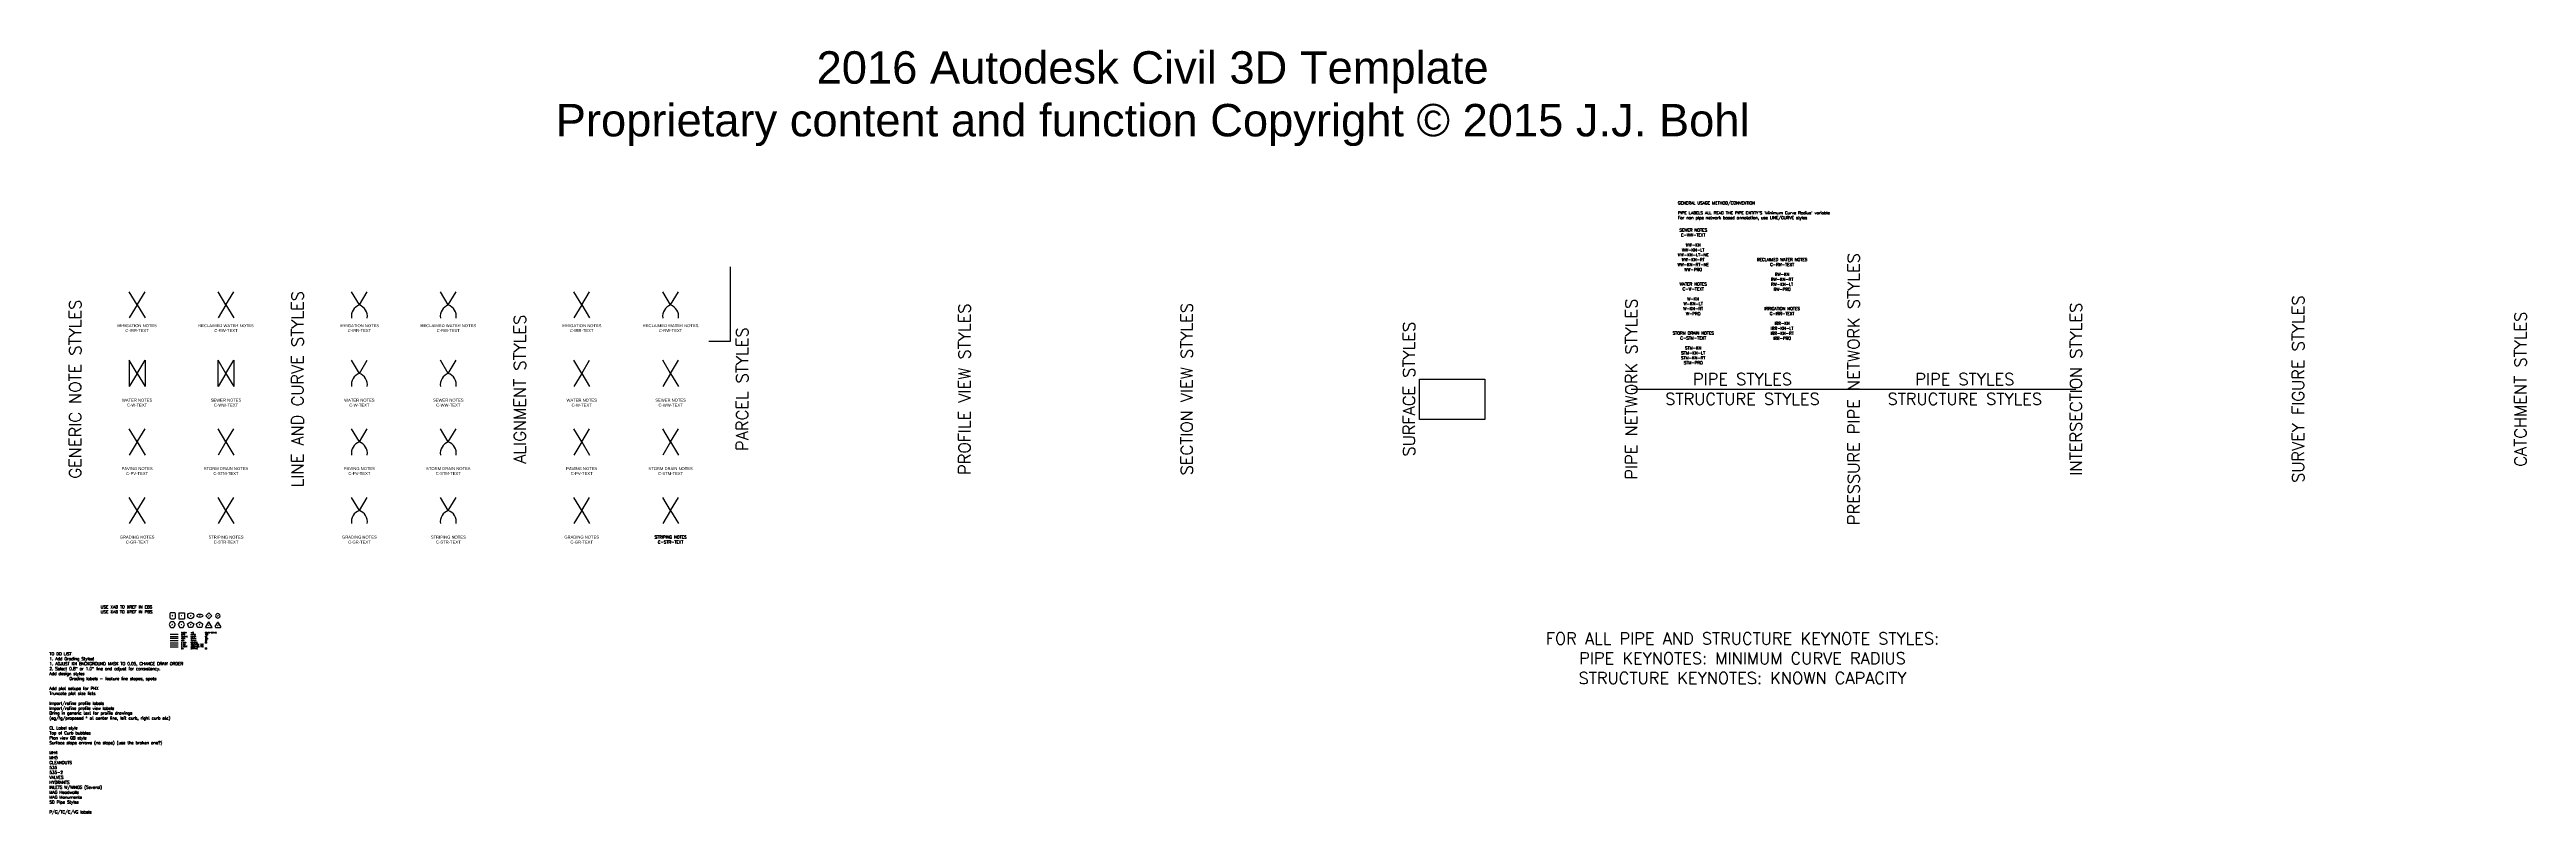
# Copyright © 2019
# Model space of a CAD drawing. Header units: feet. Extents: x -104 to 3239, y -492 to 540.
import ezdxf
from ezdxf.enums import TextEntityAlignment as Align

# ---------------------------------------------------------------- set-up
doc = ezdxf.new("R2010")
doc.units = ezdxf.units.FT
doc.header["$MEASUREMENT"] = 0
doc.layers.get('0').update_dxf_attribs({"color": 30})
doc.layers.get('Defpoints').update_dxf_attribs({"color": 30})
for name, color, linetype in [('_XREF', 1, 'Continuous'), ('C-GR-TEXT', 51, 'Continuous'), ('C-IR-TEXT', 111, 'Continuous'), ('C-PV-TEXT', 31, 'Continuous'), ('C-RW-TEXT', 201, 'Continuous'), ('C-STM-TEXT', 231, 'Continuous'), ('C-STR-TEXT', 181, 'Continuous'), ('C-TEXT', 4, 'Continuous'), ('C-W-TEXT', 131, 'Continuous'), ('C-WW-TEXT', 91, 'Continuous')]:
    doc.layers.add(name, color=color, linetype=linetype)
doc.styles.add('Bury-Simplex', font='simplex.shx')
doc.styles.add('BURYLOGO', font='arial.ttf', dxfattribs={"height": 0.46})
doc.styles.add('KN', font='arial.ttf')
doc.styles.get("Standard").update_dxf_attribs({"font": 'SIMPLEX.SHX'})

# ---------------------------------------------------------------- blocks, each defined once
blk = doc.blocks.new('CIRCLE-1')
blk.add_circle((0, 0), 1)
blk = doc.blocks.new('SQUARE')
at = {"color": 0}
for p, q in [((-1, 1), (1, 1)), ((-1, 1), (-1, -1)), ((1, 1), (1, -1)), ((-1, -1), (1, -1))]:
    blk.add_line(p, q, dxfattribs=at)
blk = doc.blocks.new('PENT')
at = {"color": 0, "transparency": 16777216}
for p, q in [((-1.05, 0.29), (0, 1.05)), ((-0.65, -0.95), (-1.05, 0.29)), ((0, 1.05), (1.05, 0.29)), ((1.05, 0.29), (0.65, -0.95)), ((0.65, -0.95), (-0.65, -0.95))]:
    blk.add_line(p, q, dxfattribs=at)
blk = doc.blocks.new('RPent')
blk.add_lwpolyline([(1.7, -4), (-1.7, -4, -0.32492), (-2.9, -3.2), (-3.9, 0.1, -0.32492), (-3.5, 1.5), (-0.7, 3.5, -0.32492), (0.7, 3.5), (3.5, 1.5, -0.32492), (3.9, 0.1), (2.9, -3.2, -0.32492), (1.7, -4)], format="xyb")
blk = doc.blocks.new('RHEX')
blk.add_lwpolyline([(2.8, -2.9), (3.8, -0.9, 0.236068), (3.8, 0.9), (2.8, 2.9, 0.284079), (1, 4), (-1, 4, 0.284079), (-2.8, 2.9), (-3.8, 0.9, 0.236068), (-3.8, -0.9), (-2.8, -2.9, 0.284079), (-1, -4), (1, -4, 0.284079), (2.8, -2.9)], format="xyb")
blk = doc.blocks.new('DIA')
at = {"layer": 'C-STR-TEXT'}
for p, q in [((0, 4), (-4, 0)), ((-4, 0), (0, -4)), ((4, 0), (0, 4)), ((0, -4), (4, 0))]:
    blk.add_line(p, q, dxfattribs=at)

msp = doc.modelspace()

# ---------------------------------------------------------------- linework, layer by layer
for p, q in [((106.6, -240.1), (111.1, -232.1)), ((115.5, -240.1), (111.1, -232.1)), ((119.9, -238.6), (122.7, -233.7)), ((121.9, -221.5), (120.8, -222.7)), ((120.8, -225.5), (121.9, -226.7)), ((127.2, -238.6), (124.4, -233.7)), ((125.9, -222.7), (124.8, -221.5)), ((124.8, -226.7), (125.9, -225.5)), ((106.6, -240.1), (115.5, -240.1)), ((120.8, -240.1), (126.3, -240.1))]:
    msp.add_line(p, q)
at = {"color": 130}
msp.add_line((69.8, -249.5), (58.8, -249.5), dxfattribs=at)
at = {"color": 90}
for p, q in [((69.8, -252.4), (58.8, -252.4)), ((69.8, -258), (58.8, -258))]:
    msp.add_line(p, q, dxfattribs=at)
at = {"color": 190}
msp.add_line((69.8, -255), (58.8, -255), dxfattribs=at)
at = {"color": 20}
msp.add_line((69.8, -261), (58.8, -261), dxfattribs=at)
at = {"color": 210}
for p, q in [((69.8, -263.6), (58.8, -263.6)), ((69.8, -266.3), (58.8, -266.3))]:
    msp.add_line(p, q, dxfattribs=at)
for centre, radius, start, end in [((122.2, -224.1), 2, 135, 225), ((123.4, -223), 2, 45, 135), ((123.4, -225.3), 2, 225, 315), ((123.5, -234.2), 1, 29.2059, 150.7941), ((124.5, -224.1), 2, 315, 45), ((120.8, -239.1), 1, 150.7941, 270), ((126.3, -239.1), 1, 270, 29.2059)]:
    msp.add_arc(centre, radius, start, end)
msp.add_ellipse((98.9, -224.1), major_axis=(-4, 0), ratio=0.555556)
at = {"layer": '_XREF', "flags": 128}
msp.add_lwpolyline([(814.8, 246.4), (814.8, 146.1), (785.7, 146.1)], dxfattribs=at)
at = {"layer": '_XREF'}
msp.add_lwpolyline([(1744.8, 94.9), (1832.9, 94.9), (1832.9, 40.5), (1744.8, 40.5)], close=True, dxfattribs=at)
at = {"layer": 'C-IR-TEXT'}
msp.add_lwpolyline([(58.3, -226.1, 0.414214), (60.3, -228.1), (64.3, -228.1, 0.414214), (66.3, -226.1), (66.3, -222.1, 0.414214), (64.3, -220.1), (60.3, -220.1, 0.414214), (58.3, -222.1)], format="xyb", close=True, dxfattribs=at)
at = {"layer": 'C-PV-TEXT'}
msp.add_lwpolyline([(76.4, -240.1), (78.4, -236.1), (76.4, -232.1), (71.9, -232.1), (69.9, -236.1), (71.9, -240.1)], close=True, dxfattribs=at)
at = {"layer": 'Defpoints'}
for p, q in [((14.3, 195.3), (3.7, 212.9)), ((14.3, 195.3), (25, 212.9)), ((134.3, 195.3), (123.7, 212.9)), ((134.3, 195.3), (145, 212.9)), ((314.3, 195.3), (303.7, 212.9)), ((314.3, 195.3), (325, 212.9)), ((434.3, 195.3), (423.7, 212.9)), ((434.3, 195.3), (445, 212.9)), ((614.3, 195.3), (603.7, 212.9)), ((614.3, 195.3), (625, 212.9)), ((734.3, 195.3), (723.7, 212.9)), ((734.3, 195.3), (745, 212.9)), ((14.3, 195.3), (3.7, 177.6)), ((14.3, 195.3), (25, 177.6)), ((134.3, 195.3), (123.7, 177.6)), ((134.3, 195.3), (145, 177.6)), ((614.3, 195.3), (603.7, 177.6)), ((614.3, 195.3), (625, 177.6)), ((14.3, 102.8), (3.7, 120.5)), ((3.7, 120.5), (3.7, 85.1)), ((14.3, 102.8), (3.7, 85.1)), ((14.3, 102.8), (25, 120.5)), ((14.3, 102.8), (25, 85.1)), ((25, 120.5), (25, 85.1)), ((134.3, 102.8), (123.7, 120.5)), ((123.7, 85.1), (123.7, 120.5)), ((134.3, 102.8), (123.7, 85.1)), ((134.3, 102.8), (145, 120.5)), ((134.3, 102.8), (145, 85.1)), ((145, 120.5), (145, 85.1)), ((314.3, 102.8), (303.7, 120.5)), ((314.3, 102.8), (325, 120.5)), ((434.3, 102.8), (423.7, 120.5)), ((434.3, 102.8), (445, 120.5)), ((614.3, 102.8), (603.7, 120.5)), ((614.3, 102.8), (603.7, 85.1)), ((614.3, 102.8), (625, 120.5)), ((614.3, 102.8), (625, 85.1)), ((734.3, 102.8), (723.7, 120.5)), ((734.3, 102.8), (723.7, 85.1)), ((734.3, 102.8), (745, 120.5)), ((734.3, 102.8), (745, 85.1)), ((2030.8, 81.7), (2330.8, 81.7)), ((2330.8, 81.7), (2630.8, 81.7)), ((14.3, 10.4), (3.7, 28.1)), ((14.3, 10.4), (3.7, -7.3)), ((14.3, 10.4), (25, 28.1)), ((14.3, 10.4), (25, -7.3)), ((134.3, 10.4), (123.7, 28.1)), ((134.3, 10.4), (123.7, -7.3)), ((134.3, 10.4), (145, 28.1)), ((134.3, 10.4), (145, -7.3)), ((314.3, 10.4), (303.7, 28.1)), ((314.3, 10.4), (325, 28.1)), ((434.3, 10.4), (423.7, 28.1)), ((434.3, 10.4), (445, 28.1)), ((614.3, 10.4), (603.7, 28.1)), ((614.3, 10.4), (603.7, -7.3)), ((614.3, 10.4), (625, 28.1)), ((614.3, 10.4), (625, -7.3)), ((734.3, 10.4), (723.7, 28.1)), ((734.3, 10.4), (723.7, -7.3)), ((734.3, 10.4), (745, 28.1)), ((734.3, 10.4), (745, -7.3)), ((14.3, -82), (3.7, -64.4)), ((14.3, -82), (25, -64.4)), ((134.3, -82), (123.7, -64.4)), ((134.3, -82), (145, -64.4)), ((314.3, -82), (303.7, -64.4)), ((314.3, -82), (325, -64.4)), ((434.3, -82), (423.7, -64.4)), ((434.3, -82), (445, -64.4)), ((614.3, -82), (603.7, -64.4)), ((614.3, -82), (625, -64.4)), ((734.3, -82), (723.7, -64.4)), ((734.3, -82), (745, -64.4)), ((14.3, -82), (3.7, -99.7)), ((14.3, -82), (25, -99.7)), ((134.3, -82), (123.7, -99.7)), ((134.3, -82), (145, -99.7)), ((614.3, -82), (603.7, -99.7)), ((614.3, -82), (625, -99.7)), ((734.3, -82), (723.7, -99.7)), ((734.3, -82), (745, -99.7))]:
    msp.add_line(p, q, dxfattribs=at)
for centre, start, end in [((320.1, 179.7), 110.5152, 187.46), ((308.5, 179.7), 352.54, 69.4848), ((440.1, 179.7), 110.5152, 187.46), ((428.5, 179.7), 352.54, 69.4848), ((740.1, 179.7), 110.5152, 187.46), ((728.5, 179.7), 352.54, 69.4848), ((320.1, 87.3), 110.5152, 187.46), ((308.5, 87.3), 352.54, 69.4848), ((440.1, 87.3), 110.5152, 187.46), ((428.5, 87.3), 352.54, 69.4848), ((320.1, -5.1), 110.5152, 187.46), ((308.5, -5.1), 352.54, 69.4848), ((440.1, -5.1), 110.5152, 187.46), ((428.5, -5.1), 352.54, 69.4848), ((320.1, -97.6), 110.5152, 187.46), ((308.5, -97.6), 352.54, 69.4848), ((440.1, -97.6), 110.5152, 187.46), ((428.5, -97.6), 352.54, 69.4848)]:
    msp.add_arc(centre, 16.6, start, end, dxfattribs=at)

# ---------------------------------------------------------------- block references
at = {"layer": '_XREF'}
for name, p in [('RHEX', (61.7, -236.1)), ('RPent', (98.6, -236.1)), ('DIA', (111.1, -224.1))]:
    msp.add_blockref(name, p, dxfattribs=at)
at = {"layer": 'C-STM-TEXT', "xscale": 4, "yscale": 4, "zscale": 4}
msp.add_blockref('PENT', (86.7, -236.3), dxfattribs=at)
at = {"layer": 'C-TEXT', "xscale": 4, "yscale": 4, "zscale": 4}
msp.add_blockref('CIRCLE-1', (86.7, -224.1), dxfattribs=at)
at = {"layer": 'C-WW-TEXT', "xscale": 4, "yscale": 4, "zscale": 4}
msp.add_blockref('SQUARE', (74.5, -224.1), dxfattribs=at)

# ---------------------------------------------------------------- texts
at = {"color": 1, "style": 'BURYLOGO'}
for s, p in [('2016 Autodesk Civil 3D Template', (1384.8, 515.6)), ('Proprietary content and function Copyright © 2015 J.J. Bohl', (1384.8, 444.5))]:
    msp.add_text(s, height=43.75, dxfattribs=at).set_placement(p, align=Align.MIDDLE_CENTER)
for s, p in [('ELL', (98.9, -224.1)), ('R DIA', (123.4, -224.1)), ('TRI', (111.1, -237.1)), ('R TRI', (123.5, -237.1))]:
    msp.add_text(s, height=0.4, rotation=60.7941).set_placement(p, align=Align.MIDDLE_CENTER)
at = {"layer": 'C-GR-TEXT'}
msp.add_text('R HEX', height=0.4, rotation=60.7941, dxfattribs=at).set_placement((61.7, -236.1), align=Align.MIDDLE_CENTER)
at = {"layer": 'C-GR-TEXT', "char_height": 4, "attachment_point": 5, "style": 'KN'}
for insert in [(14.3, -121.4), (314.3, -121.4), (614.3, -121.4)]:
    msp.add_mtext('GRADING NOTES\\PC-GR-TEXT', dxfattribs=dict(at, insert=insert))
at = {"layer": 'C-IR-TEXT'}
msp.add_text('R SQ', height=0.4, rotation=60.7941, dxfattribs=at).set_placement((62, -224.1), align=Align.MIDDLE_CENTER)
at = {"layer": 'C-IR-TEXT', "char_height": 4, "attachment_point": 5}
for s, insert, style in [('IRRIGATION NOTES\\PC-IRR-TEXT', (14.3, 163.9), 'KN'), ('IRRIGATION NOTES\\PC-IRR-TEXT', (314.3, 163.9), 'KN'), ('IRRIGATION NOTES\\PC-IRR-TEXT', (614.3, 163.9), 'KN'), ('IRRIGATION NOTES\\PC-IRR-TEXT\\P\\PIRR-KN\\PIRR-KN-LT\\PIRR-KN-RT\\PIRR-PRO', (2234.3, 170.3), 'Bury-Simplex')]:
    msp.add_mtext(s, dxfattribs=dict(at, insert=insert, style=style))
at = {"layer": 'C-PV-TEXT'}
msp.add_text('HEX', height=0.4, rotation=60.7941, dxfattribs=at).set_placement((74.1, -236.1), align=Align.MIDDLE_CENTER)
at = {"layer": 'C-PV-TEXT', "char_height": 4, "attachment_point": 5, "style": 'KN'}
for insert in [(14.3, -29), (314.3, -29), (614.3, -29)]:
    msp.add_mtext('PAVING NOTES\\PC-PV-TEXT', dxfattribs=dict(at, insert=insert))
at = {"layer": 'C-RW-TEXT'}
msp.add_text('R PENT', height=0.4, rotation=60.7941, dxfattribs=at).set_placement((98.6, -236.1), align=Align.MIDDLE_CENTER)
at = {"layer": 'C-RW-TEXT', "char_height": 4, "attachment_point": 5}
for s, insert, style in [('RECLAIMED WATER NOTES\\PC-RW-TEXT\\P\\PRW-KN\\PRW-KN-RT\\PRW-KN-LT\\PRW-PRO', (2234.3, 236.4), 'Bury-Simplex'), ('RECLAIMED WATER NOTES\\PC-RW-TEXT', (134.3, 163.9), 'KN'), ('RECLAIMED WATER NOTES\\PC-RW-TEXT', (434.3, 163.9), 'KN'), ('RECLAIMED WATER NOTES\\PC-RW-TEXT', (734.3, 163.9), 'KN')]:
    msp.add_mtext(s, dxfattribs=dict(at, insert=insert, style=style))
at = {"layer": 'C-STM-TEXT'}
msp.add_text('PENT', height=0.4, rotation=60.7941, dxfattribs=at).set_placement((86.7, -236.1), align=Align.MIDDLE_CENTER)
at = {"layer": 'C-STM-TEXT', "char_height": 4, "attachment_point": 5}
for s, insert, style in [('STORM DRAIN NOTES\\PC-STM-TEXT\\P\\PSTM-KN\\PSTM-KN-LT\\PSTM-KN-RT\\PSTM-PRO', (2114.3, 137.2), 'Bury-Simplex'), ('STORM DRAIN NOTES\\PC-STM-TEXT', (134.3, -29), 'KN'), ('STORM DRAIN NOTES\\PC-STM-TEXT', (434.3, -29), 'KN'), ('STORM DRAIN NOTES\\PC-STM-TEXT', (734.3, -29), 'KN')]:
    msp.add_mtext(s, dxfattribs=dict(at, insert=insert, style=style))
at = {"layer": 'C-STR-TEXT'}
msp.add_text('DIA', height=0.4, rotation=60.7941, dxfattribs=at).set_placement((111.1, -224.1), align=Align.MIDDLE_CENTER)
at = {"layer": 'C-STR-TEXT', "char_height": 4, "attachment_point": 5}
for insert, style in [((134.3, -121.4), 'KN'), ((434.3, -121.4), 'KN'), ((734.3, -121.4), 'Bury-Simplex')]:
    msp.add_mtext('STRIPING NOTES\\PC-STR-TEXT', dxfattribs=dict(at, insert=insert, style=style))
at = {"layer": 'C-TEXT'}
msp.add_text('CIRC', height=0.4, rotation=60.7941, dxfattribs=at).set_placement((86.7, -224.1), align=Align.MIDDLE_CENTER)
at = {"layer": 'C-TEXT', "insert": (74, -246.2), "char_height": 1.6, "attachment_point": 1}
msp.add_mtext('BLOCK^IUSE^I^I^ICOLOR SERIES\\P{\\C130;CIRC^I^IWATER^I^I130}\\P{\\C90;SQUARE^ISEWER^I^I90}\\P{\\C230;PENT^I^ISTORM^I^I230}\\P{\\C30;HEX^I^IPAVING^I^I30 \\P\\C50;R HEX^IGRADING^I^I50\\P\\C110;R SQ^I^IIRRIGATION^I200\\P\\C200;R PENT^IRECLAIMED^I110\\P\\C60;DIA^I^ISTRIPING^I^I60}', dxfattribs=at)
at = {"layer": 'C-W-TEXT', "char_height": 4, "attachment_point": 5}
for s, insert, style in [('WATER NOTES\\PC-W-TEXT\\P\\PW-KN\\PW-KN-LT\\PW-KN-RT\\PW-PRO', (2114.3, 203.4), 'Bury-Simplex'), ('WATER NOTES\\PC-W-TEXT', (14.3, 63.4), 'KN'), ('WATER NOTES\\PC-W-TEXT', (314.3, 63.4), 'KN'), ('WATER NOTES\\PC-W-TEXT', (614.3, 63.4), 'KN')]:
    msp.add_mtext(s, dxfattribs=dict(at, insert=insert, style=style))
at = {"layer": 'C-WW-TEXT'}
msp.add_text('SQ', height=0.4, rotation=60.7941, dxfattribs=at).set_placement((74.2, -224.1), align=Align.MIDDLE_CENTER)
at = {"layer": 'C-WW-TEXT', "char_height": 4, "attachment_point": 5}
for s, insert, style in [('SEWER NOTES\\PC-WW-TEXT\\P\\PWW-KN\\PWW-KN-LT\\PWW-KN-LT-NE\\PWW-KN-RT\\PWW-KN-RT-NE\\PWW-PRO', (2114.3, 269.5), 'Bury-Simplex'), ('SEWER NOTES\\PC-WW-TEXT', (134.3, 63.4), 'KN'), ('SEWER NOTES\\PC-WW-TEXT', (434.3, 63.4), 'KN'), ('SEWER NOTES\\PC-WW-TEXT', (734.3, 63.4), 'KN')]:
    msp.add_mtext(s, dxfattribs=dict(at, insert=insert, style=style))
at = {"layer": 'Defpoints', "style": 'Bury-Simplex'}
for s, insert, char_height, attachment_point in [("GENERAL USAGE METHOD/CONVENTION\\P\\PPIPE LABELS ALL READ THE PIPE ENTITY'S 'Minimum Curve Radius' variable\\PFor non pipe network based annotation, use LINE/CURVE styles", (2093.7, 334.8), 4, 1), ('PIPE STYLES\\PSTRUCTURE STYLES', (2180.8, 81.7), 16, 5), ('PIPE STYLES\\PSTRUCTURE STYLES', (2480.8, 81.7), 16, 5), ('USE XAB TO XREF IN EBS\\PUSE XAB TO XREF IN PBS', (0, -215.5), 4, 5), ('FOR ALL PIPE AND STRUCTURE KEYNOTE STYLES:\\PPIPE KEYNOTES: MINIMUM CURVE RADIUS\\PSTRUCTURE KEYNOTES: KNOWN CAPACITY', (2180.8, -281.5), 16, 5), ('TO DO LIST:\\P1. Add Grading Styles!\\P1. ADJUST KN BACKGROUND MASK TO 0.05, CHANGE DRAW ORDER\\P2. Select 0.8" or 1.0" line and adjust for consistency.\\PAdd design styles\\P^I    Grading labels - feature line slopes, spots\\P\\PAdd plot setups for PHX\\PTruncate plot size lists\\P\\PImport/refine profile labels\\PImport/refine profile view labels\\PBring in generic text for profile drawings\\P(eg/fg/proposed * at center line, left curb, right curb etc)\\P\\PCL Label style \\PTop of Curb bubbles\\PPlan view GB style\\PSurface slope arrows (no slope) (use the broken one?)\\P\\PMH4\\PMH5\\PCLEANOUTS\\P535\\P535-2\\PVALVES\\PHYDRANTS\\PINLETS W/WINGS (Several)\\PMAG Headwalls\\PMAG Monuments\\PSD Pipe Styles\\P\\PP/G/TC/C/VG labels', (-104, -273.5), 4, 1)]:
    msp.add_mtext(s, dxfattribs=dict(at, insert=insert, char_height=char_height, attachment_point=attachment_point))
at = {"layer": 'Defpoints', "char_height": 16, "attachment_point": 5, "rotation": 90, "style": 'Bury-Simplex'}
for s, insert in [('PRESSURE PIPE NETWORK STYLES', (2330.8, 81.7)), ('LINE AND CURVE STYLES', (230.8, 81.7)), ('PIPE NETWORK STYLES', (2030.8, 81.7)), ('SURVEY FIGURE STYLES', (2930.8, 81.7)), ('GENERIC NOTE STYLES', (-69.2, 81.7)), ('ALIGNMENT STYLES', (530.8, 81.7)), ('PROFILE VIEW STYLES', (1130.8, 81.7)), ('SECTION VIEW STYLES', (1430.8, 81.7)), ('SURFACE STYLES', (1730.8, 81.7)), ('INTERSECTION STYLES', (2630.8, 81.7)), ('CATCHMENT STYLES', (3230.8, 81.7)), ('PARCEL STYLES', (830.8, 81.7))]:
    msp.add_mtext(s, dxfattribs=dict(at, insert=insert))

doc.saveas('drawing.dxf')
